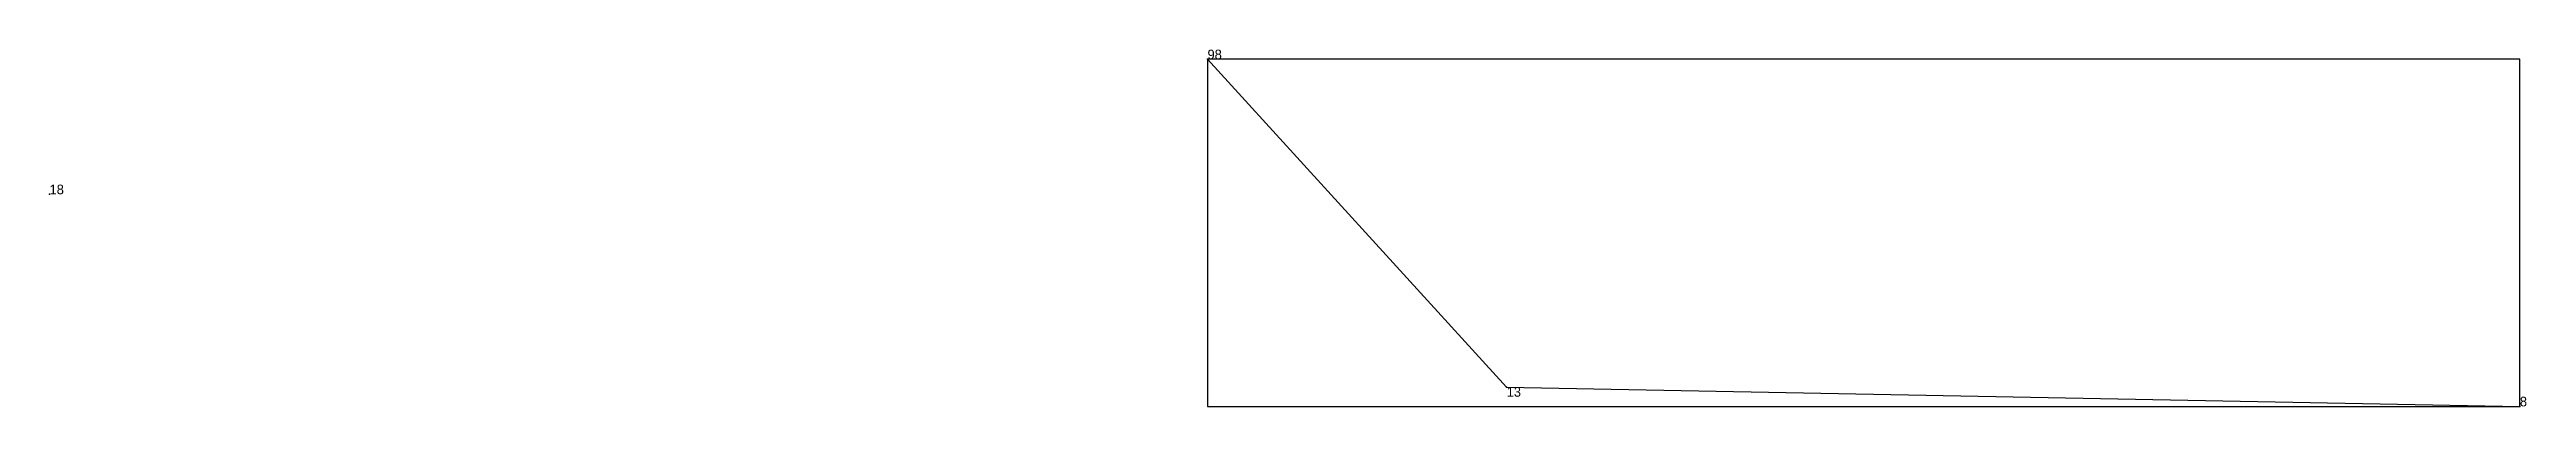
# Model space of a CAD drawing. Extents: x 0.01 to 1.001, y 0.007 to 0.988.
# Drawn here: x 0.209 to 0.4657, y 0.366 to 0.403 of the extents above; entities that cross this region are included whole.
import ezdxf

# ---------------------------------------------------------------- set-up
doc = ezdxf.new("R2010")
doc.units = 0
for name, color, linetype in [('Clients', 3, 'CONTINUOUS'), ('Facilities', 3, 'CONTINUOUS'), ('Facilities_lines', 3, 'CONTINUOUS'), ('Min_max_boxes', 1, 'CONTINUOUS'), ('Normals', 1, 'CONTINUOUS'), ('Source_points', 5, 'CONTINUOUS'), ('Text', 3, 'CONTINUOUS')]:
    doc.layers.add(name, color=color, linetype=linetype)

msp = doc.modelspace()

# ---------------------------------------------------------------- texts
at = {"layer": 'Text', "color": 3}
for s, p in [('98', (0.329, 0.402)), ('18', (0.209, 0.388)), ('13', (0.36, 0.367)), ('8', (0.465, 0.366))]:
    msp.add_text(s, height=0.001, dxfattribs=at).set_placement(p)

# ---------------------------------------------------------------- linework, layer by layer
at = {"layer": 'Clients', "color": 5}
for p in [(0.329, 0.402), (0.465, 0.366)]:
    msp.add_point(p, dxfattribs=at)
at = {"layer": 'Facilities', "color": 3}
for p in [(0.209, 0.388), (0.36, 0.368)]:
    msp.add_point(p, dxfattribs=at)
at = {"layer": 'Facilities_lines', "color": 3}
for q in [(0.329, 0.402), (0.465, 0.366)]:
    msp.add_line((0.36, 0.368), q, dxfattribs=at)
at = {"layer": 'Min_max_boxes', "color": 1}
for p, q in [((0.465, 0.402), (0.329, 0.402)), ((0.329, 0.402), (0.329, 0.366)), ((0.465, 0.402), (0.329, 0.402)), ((0.329, 0.402), (0.329, 0.366)), ((0.329, 0.402), (0.329, 0.402)), ((0.465, 0.366), (0.465, 0.402)), ((0.465, 0.366), (0.465, 0.402)), ((0.465, 0.402), (0.465, 0.402)), ((0.329, 0.366), (0.465, 0.366)), ((0.329, 0.366), (0.465, 0.366)), ((0.329, 0.366), (0.329, 0.366)), ((0.465, 0.366), (0.465, 0.366))]:
    msp.add_line(p, q, dxfattribs=at)
at = {"layer": 'Normals', "color": 1}
for p, q in [((0.329, 0.402), (0.329, 0.402, 0.1)), ((0.209, 0.388), (0.209, 0.388, 0.1)), ((0.36, 0.368), (0.36, 0.368, 0.1)), ((0.465, 0.366), (0.465, 0.366, 0.1))]:
    msp.add_line(p, q, dxfattribs=at)
at = {"layer": 'Source_points', "color": 5}
for p in [(0.329, 0.402), (0.209, 0.388), (0.36, 0.368), (0.465, 0.366)]:
    msp.add_point(p, dxfattribs=at)

msp.set_redraw_order([(e.dxf.handle, doc.entitydb.next_handle()) for e in msp.query("TEXT MTEXT ATTDEF DIMENSION ARC_DIMENSION")])  # texts and dimensions are drawn at this point

doc.saveas('drawing.dxf')
